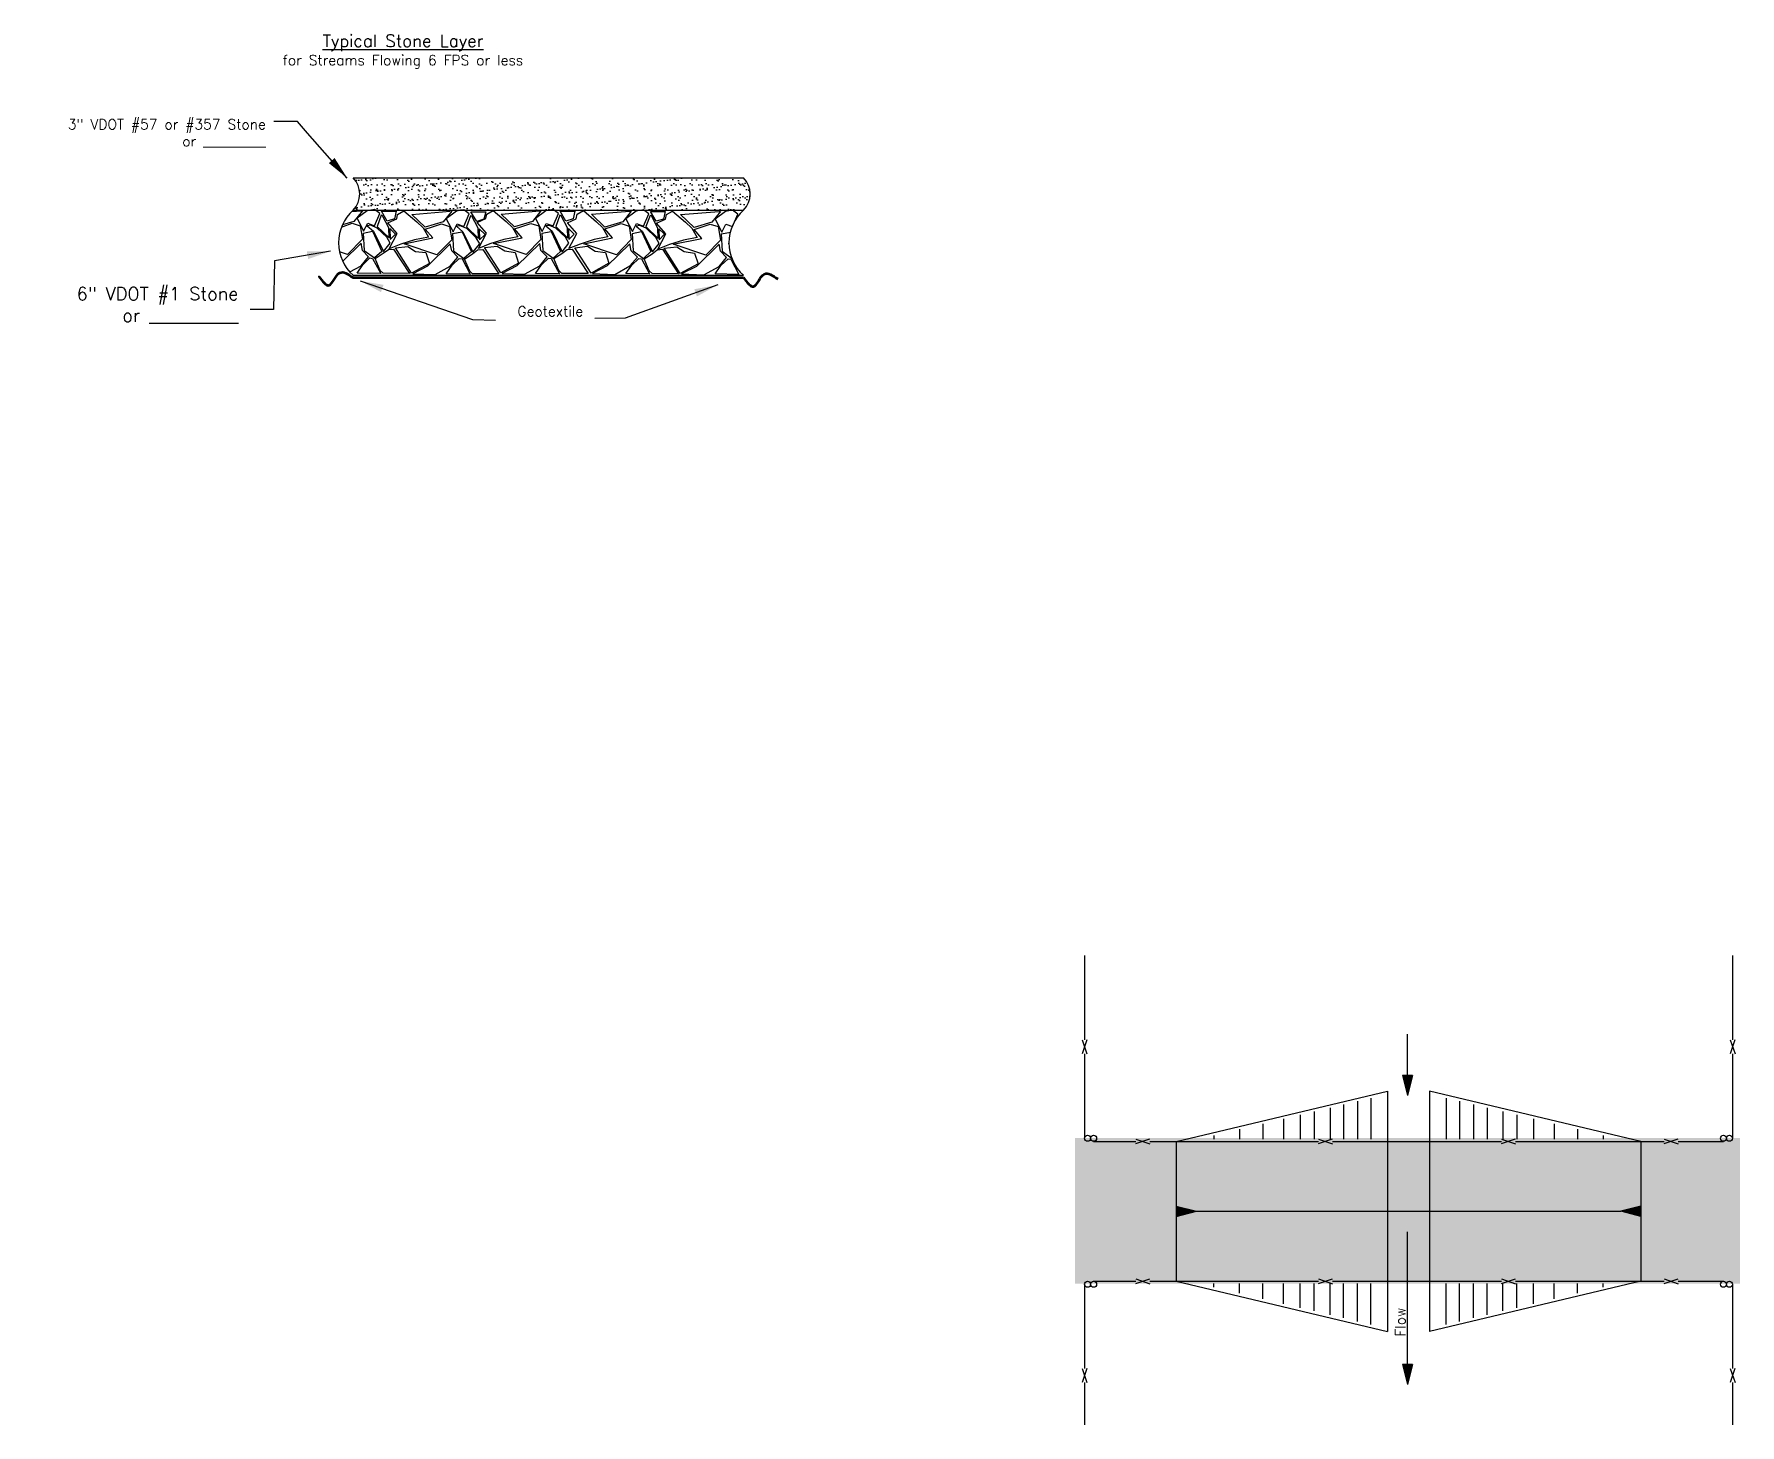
# Model space of a CAD drawing. Header units: feet. Extents: x -34.1 to 34.5, y 2.8 to 19.
# Drawn here: x 1.12 to 14.23, y 8.34 to 19.03 of the extents above; entities that cross this region are included whole.
import ezdxf

# ---------------------------------------------------------------- set-up
doc = ezdxf.new("R2010")
doc.units = ezdxf.units.FT
doc.header["$MEASUREMENT"] = 0
for name, color, linetype in [('Gravel Hatch', 7, 'Continuous'), ('Stone Detail', 7, 'Continuous'), ('TEXT', 7, 'Continuous')]:
    doc.layers.add(name, color=color, linetype=linetype)
doc.styles.add('Notes_Dimensions', font='romans.shx', dxfattribs={"height": 0.09})
doc.styles.get("Standard").update_dxf_attribs({"font": 'romans.shx'})
doc.dimstyles.get("Standard").update_dxf_attribs({"dimtxt": 0.18, "dimasz": 0.18, "dimexe": 0.18, "dimexo": 0.0625, "dimgap": 0.09, "dimtad": 0, "dimtih": 1, "dimtoh": 1, "dimdec": 4, "dimzin": 0, "dimdsep": 46, "dimtxsty": 'Notes_Dimensions', "dimcen": 0.09, "dimclrd": 256, "dimclre": 256, "dimclrt": 256, "dimadec": 0, "dimazin": 0, "dimtfac": 1, "dimtdec": 4, "dimtofl": 0, "dimtmove": 0, "dimatfit": 3, "dimfxl": 0, "dimtolj": 1, "dimtzin": 0, "dimlwd": -1, "dimlwe": -1, "dimarcsym": 0})

msp = doc.modelspace()

# ---------------------------------------------------------------- texts
at = {"layer": 'Stone Detail', "insert": (3.95, 19.024), "char_height": 0.12, "width": 3.224, "attachment_point": 2}
msp.add_mtext('{\\H0.7833x;\\LTypical Stone Layer\\H1.596x;\\P\\H0.52x;\\lfor Streams Flowing 6 FPS or less}', dxfattribs=at)
at = {"layer": 'Stone Detail'}
for s, insert, char_height, attachment_point in [('3" VDOT #57 or #357 Stone\\Por _________', (2.896, 18.159), 0.078, 9), ('6" VDOT #1 Stone \\Por __________\\P{\\Ftxt.shx|c1;\\H1.8x; }', (2.685, 16.822), 0.1, 6), ('{\\H0.78x;Geotextile }', (5.335, 16.898), 0.1, 6)]:
    msp.add_mtext(s, dxfattribs=dict(at, insert=insert, char_height=char_height, attachment_point=attachment_point))
at = {"layer": 'TEXT', "insert": (11.576, 9.131), "char_height": 0.078, "width": 0.27203, "attachment_point": 2, "rotation": 90}
msp.add_mtext('Flow', dxfattribs=at)

# ---------------------------------------------------------------- hatches: boundary and pattern name
for points in [[(11.709, 11.026), (11.632, 11.026), (11.67, 10.871)], [(9.893, 10.021), (9.893, 9.943), (10.048, 9.982)], [(13.464, 9.943), (13.464, 10.021), (13.309, 9.982)], [(11.709, 8.805), (11.632, 8.805), (11.67, 8.65)]]:
    msp.add_hatch(color=256).paths.add_polyline_path(points)
at = {"layer": 'Gravel Hatch'}
h = msp.add_hatch(dxfattribs=at)
h.set_pattern_fill('AR-SAND', color=256, scale=0.05, style=0)
h.paths.add_polyline_path([(14.225, 10.545), (9.116, 10.545), (9.116, 9.427), (14.225, 9.427)])
at = {"layer": 'Stone Detail'}
h = msp.add_hatch(dxfattribs=at)
h.set_pattern_fill('AR-SAND', color=256, scale=0.04, style=0)
h.set_pattern_definition([(37.5, (3.5674, 17.174684), (-0.0025197, 0.077073), [0, -0.0608, 0, -0.068, 0, -0.065]), (7.5, (3.5674, 17.17468), (0.070791, 0.112886), [0, -0.0328, 0, -0.0548, 0, -0.021]), (327.5, (3.5182, 17.174684), (0.1245657, 0.0002264), [0, -0.02, 0, -0.072, 0, -0.094]), (317.5, (3.5182, 17.17468), (0.120245, 0.035107), [0, -0.01, 0, -0.0472, 0, -0.054])])
edge = h.paths.add_edge_path()
edge.add_line((3.567, 17.925), (6.567, 17.925))
edge.add_arc((6.437, 17.8), 0.181, -43.7065, 43.7065, ccw=False)
edge.add_line((6.567, 17.675), (3.567, 17.675))
edge.add_arc((3.437, 17.8), 0.181, 316.2935, 403.7065)

# ---------------------------------------------------------------- linework, layer by layer
for p, q in [((9.188, 11.947), (9.188, 11.299)), ((14.169, 11.947), (14.169, 11.299)), ((9.206, 11.299), (9.169, 11.191)), ((9.171, 11.299), (9.207, 11.191)), ((11.67, 11.026), (11.67, 11.343)), ((14.186, 11.299), (14.15, 11.191)), ((14.151, 11.299), (14.188, 11.191)), ((9.188, 11.191), (9.188, 10.543)), ((14.169, 11.191), (14.169, 10.543)), ((11.709, 11.026), (11.632, 11.026)), ((11.632, 11.026), (11.67, 10.871)), ((11.67, 11.026), (11.67, 11.026)), ((11.709, 11.026), (11.67, 10.871)), ((9.893, 10.519), (11.518, 10.906)), ((11.518, 10.906), (11.518, 10.519)), ((11.839, 10.906), (11.839, 10.519)), ((13.464, 10.519), (11.839, 10.906)), ((11.075, 10.777), (11.075, 10.536)), ((11.178, 10.802), (11.178, 10.536)), ((11.286, 10.827), (11.286, 10.536)), ((11.39, 10.852), (11.39, 10.536)), ((11.967, 10.852), (11.967, 10.536)), ((12.071, 10.827), (12.071, 10.536)), ((12.179, 10.802), (12.179, 10.536)), ((12.282, 10.777), (12.282, 10.536)), ((10.559, 10.655), (10.559, 10.536)), ((10.718, 10.692), (10.718, 10.536)), ((10.845, 10.723), (10.845, 10.536)), ((10.953, 10.748), (10.953, 10.536)), ((12.404, 10.748), (12.404, 10.536)), ((12.512, 10.723), (12.512, 10.536)), ((12.639, 10.692), (12.639, 10.536)), ((12.798, 10.655), (12.798, 10.536)), ((9.258, 10.519), (9.582, 10.519)), ((9.583, 10.502), (9.69, 10.538)), ((9.583, 10.537), (9.69, 10.5)), ((9.691, 10.519), (10.339, 10.519)), ((9.893, 10.519), (9.893, 9.444)), ((10.183, 10.565), (10.183, 10.536)), ((10.339, 10.519), (10.987, 10.519)), ((10.38, 10.612), (10.38, 10.536)), ((10.987, 10.502), (11.095, 10.538)), ((10.987, 10.537), (11.095, 10.5)), ((11.095, 10.519), (11.744, 10.519)), ((11.518, 10.519), (11.518, 9.444)), ((11.744, 10.519), (12.392, 10.519)), ((11.839, 10.519), (11.839, 9.444)), ((12.392, 10.502), (12.5, 10.538)), ((12.392, 10.537), (12.5, 10.5)), ((12.5, 10.519), (13.148, 10.519)), ((12.977, 10.612), (12.977, 10.536)), ((13.148, 10.519), (13.643, 10.519)), ((13.174, 10.565), (13.174, 10.536)), ((13.464, 10.519), (13.464, 9.444)), ((13.643, 10.502), (13.751, 10.538)), ((13.643, 10.537), (13.751, 10.5)), ((13.751, 10.519), (14.099, 10.519)), ((9.893, 10.021), (10.048, 9.982)), ((9.893, 10.021), (9.893, 9.943)), ((9.893, 9.943), (10.048, 9.982)), ((9.893, 9.982), (9.893, 9.982)), ((10.048, 9.982), (13.309, 9.982)), ((13.464, 10.021), (13.309, 9.982)), ((13.464, 9.943), (13.309, 9.982)), ((13.464, 10.021), (13.464, 9.943)), ((13.464, 9.982), (13.464, 9.982)), ((11.67, 8.805), (11.67, 9.825)), ((9.258, 9.444), (9.582, 9.444)), ((9.583, 9.427), (9.69, 9.463)), ((9.583, 9.462), (9.69, 9.425)), ((9.691, 9.444), (10.339, 9.444)), ((9.893, 9.444), (11.518, 9.058)), ((10.339, 9.444), (10.987, 9.444)), ((10.987, 9.427), (11.095, 9.463)), ((10.987, 9.462), (11.095, 9.425)), ((11.095, 9.444), (11.744, 9.444)), ((11.518, 9.444), (11.518, 9.058)), ((11.744, 9.444), (12.392, 9.444)), ((11.839, 9.444), (11.839, 9.058)), ((13.464, 9.444), (11.839, 9.058)), ((12.392, 9.427), (12.5, 9.463)), ((12.392, 9.462), (12.5, 9.425)), ((12.5, 9.444), (13.148, 9.444)), ((13.148, 9.444), (13.643, 9.444)), ((13.643, 9.427), (13.751, 9.463)), ((13.643, 9.462), (13.751, 9.425)), ((13.751, 9.444), (14.099, 9.444)), ((9.188, 9.421), (9.188, 8.773)), ((10.183, 9.399), (10.183, 9.428)), ((10.38, 9.352), (10.38, 9.428)), ((10.559, 9.309), (10.559, 9.428)), ((10.718, 9.271), (10.718, 9.428)), ((10.845, 9.241), (10.845, 9.428)), ((10.953, 9.216), (10.953, 9.428)), ((11.075, 9.187), (11.075, 9.428)), ((11.178, 9.162), (11.178, 9.428)), ((11.286, 9.136), (11.286, 9.428)), ((11.39, 9.112), (11.39, 9.428)), ((11.967, 9.112), (11.967, 9.428)), ((12.071, 9.136), (12.071, 9.428)), ((12.179, 9.162), (12.179, 9.428)), ((12.282, 9.187), (12.282, 9.428)), ((12.404, 9.216), (12.404, 9.428)), ((12.512, 9.241), (12.512, 9.428)), ((12.639, 9.271), (12.639, 9.428)), ((12.798, 9.309), (12.798, 9.428)), ((12.977, 9.352), (12.977, 9.428)), ((13.174, 9.399), (13.174, 9.428)), ((14.169, 9.421), (14.169, 8.773)), ((11.632, 8.805), (11.67, 8.65)), ((11.709, 8.805), (11.632, 8.805)), ((11.709, 8.805), (11.67, 8.65)), ((11.67, 8.805), (11.67, 8.805)), ((9.206, 8.773), (9.169, 8.665)), ((9.171, 8.773), (9.207, 8.665)), ((9.188, 8.665), (9.188, 8.341)), ((14.186, 8.773), (14.15, 8.665)), ((14.151, 8.773), (14.188, 8.665)), ((14.169, 8.665), (14.169, 8.341))]:
    msp.add_line(p, q)
for centre in [(9.212, 10.543), (9.258, 10.543), (14.099, 10.543), (14.145, 10.543), (9.212, 9.421), (9.258, 9.421), (14.099, 9.421), (14.145, 9.421)]:
    msp.add_circle(centre, 0.0233)
for p, q in [((3.567, 17.925), (6.567, 17.925)), ((3.573, 17.589), (3.485, 17.562)), ((3.557, 17.665), (3.628, 17.671)), ((3.567, 17.675), (6.567, 17.675)), ((3.638, 17.671), (3.573, 17.589)), ((3.676, 17.671), (3.597, 17.613)), ((3.597, 17.613), (3.648, 17.513)), ((3.648, 17.513), (3.679, 17.575)), ((3.731, 17.681), (3.676, 17.671)), ((3.679, 17.575), (3.731, 17.554)), ((3.772, 17.65), (3.731, 17.681)), ((3.731, 17.554), (3.772, 17.65)), ((4.019, 17.643), (4.314, 17.667)), ((4.122, 17.544), (4.019, 17.643)), ((4.259, 17.585), (4.122, 17.544)), ((4.325, 17.667), (4.259, 17.585)), ((4.362, 17.667), (4.283, 17.609)), ((4.283, 17.609), (4.335, 17.51)), ((4.335, 17.51), (4.366, 17.571)), ((4.417, 17.678), (4.362, 17.667)), ((4.366, 17.571), (4.417, 17.551)), ((4.459, 17.647), (4.417, 17.678)), ((4.417, 17.551), (4.459, 17.647)), ((4.705, 17.646), (5.001, 17.67)), ((4.808, 17.547), (4.705, 17.646)), ((4.946, 17.588), (4.808, 17.547)), ((5.011, 17.67), (4.946, 17.588)), ((5.049, 17.67), (4.97, 17.612)), ((4.97, 17.612), (5.021, 17.512)), ((5.021, 17.512), (5.052, 17.574)), ((5.104, 17.68), (5.049, 17.67)), ((5.052, 17.574), (5.104, 17.554)), ((5.145, 17.65), (5.104, 17.68)), ((5.104, 17.554), (5.145, 17.65)), ((5.399, 17.645), (5.695, 17.669)), ((5.502, 17.545), (5.399, 17.645)), ((5.64, 17.586), (5.502, 17.545)), ((5.705, 17.669), (5.64, 17.586)), ((5.743, 17.669), (5.664, 17.61)), ((5.664, 17.61), (5.715, 17.511)), ((5.695, 17.669), (5.705, 17.669)), ((5.715, 17.511), (5.746, 17.573)), ((5.798, 17.679), (5.743, 17.669)), ((5.746, 17.573), (5.798, 17.552)), ((5.839, 17.648), (5.798, 17.679)), ((5.798, 17.552), (5.839, 17.648)), ((6.084, 17.641), (6.38, 17.665)), ((6.188, 17.542), (6.084, 17.641)), ((6.325, 17.583), (6.188, 17.542)), ((6.39, 17.665), (6.325, 17.583)), ((6.428, 17.665), (6.349, 17.607)), ((6.349, 17.607), (6.401, 17.507)), ((6.38, 17.665), (6.39, 17.665)), ((6.401, 17.507), (6.432, 17.569)), ((6.483, 17.675), (6.428, 17.665)), ((6.432, 17.569), (6.483, 17.549)), ((6.524, 17.645), (6.483, 17.675)), ((6.483, 17.549), (6.524, 17.645)), ((3.567, 17.175), (6.567, 17.175))]:
    msp.add_line(p, q, dxfattribs=at)
at = {"layer": 'Stone Detail', "lineweight": 50}
msp.add_line((3.567, 17.157), (6.567, 17.157), dxfattribs=at)
at = {"layer": 'Stone Detail'}
for points in [[(3.479, 17.547), (3.49, 17.551), (3.559, 17.575), (3.621, 17.554), (3.638, 17.452), (3.525, 17.335), (3.462, 17.356)], [(3.459, 17.473), (3.459, 17.472), (3.459, 17.472)], [(3.645, 17.5), (3.717, 17.513)], [(3.645, 17.5), (3.652, 17.366), (3.731, 17.308)], [(3.717, 17.513), (3.789, 17.359), (3.731, 17.308)], [(4.332, 17.496), (4.404, 17.51)], [(4.332, 17.496), (4.338, 17.362), (4.417, 17.304)], [(4.404, 17.51), (4.476, 17.355), (4.417, 17.304)], [(5.018, 17.499), (5.09, 17.512)], [(5.018, 17.499), (5.025, 17.365), (5.104, 17.307)], [(5.09, 17.512), (5.162, 17.358), (5.104, 17.307)], [(5.712, 17.497), (5.784, 17.511)], [(5.712, 17.497), (5.719, 17.363), (5.798, 17.305)], [(5.784, 17.511), (5.856, 17.357), (5.798, 17.305)], [(6.397, 17.494), (6.469, 17.507)], [(6.397, 17.494), (6.404, 17.36), (6.483, 17.302)], [(3.541, 17.201), (3.628, 17.249), (3.686, 17.318), (3.638, 17.366), (3.628, 17.421), (3.487, 17.283)]]:
    msp.add_lwpolyline(points, dxfattribs=at)
for points in [[(3.782, 17.637), (3.751, 17.551), (3.844, 17.462), (3.841, 17.541), (3.793, 17.633)], [(3.786, 17.668), (3.899, 17.668), (3.885, 17.609), (3.83, 17.592)], [(3.957, 17.671), (4.057, 17.585), (4.105, 17.541), (4.146, 17.469), (4.039, 17.448), (3.933, 17.414), (3.844, 17.379), (3.905, 17.496), (3.833, 17.578), (3.902, 17.609), (3.909, 17.643)], [(4.122, 17.53), (4.177, 17.547), (4.246, 17.571), (4.308, 17.551), (4.325, 17.448), (4.211, 17.331), (3.96, 17.417), (4.18, 17.462)], [(4.469, 17.633), (4.438, 17.547), (4.531, 17.458), (4.527, 17.537), (4.479, 17.63)], [(4.472, 17.664), (4.586, 17.664), (4.572, 17.606), (4.517, 17.589)], [(4.643, 17.674), (4.743, 17.588), (4.791, 17.543), (4.832, 17.471), (4.726, 17.451), (4.619, 17.416), (4.53, 17.382), (4.592, 17.499), (4.52, 17.581), (4.588, 17.612), (4.595, 17.646)], [(4.808, 17.533), (4.863, 17.55), (4.932, 17.574), (4.994, 17.554), (5.011, 17.451), (4.898, 17.334), (4.647, 17.42), (4.867, 17.464)], [(5.155, 17.636), (5.124, 17.55), (5.217, 17.461), (5.214, 17.54), (5.166, 17.632)], [(5.159, 17.667), (5.272, 17.667), (5.258, 17.608), (5.203, 17.591)], [(5.337, 17.672), (5.437, 17.586), (5.485, 17.542), (5.526, 17.47), (5.42, 17.449), (5.313, 17.415), (5.224, 17.381), (5.286, 17.497), (5.214, 17.579), (5.282, 17.61), (5.289, 17.645)], [(5.502, 17.531), (5.557, 17.549), (5.626, 17.573), (5.688, 17.552), (5.705, 17.449), (5.592, 17.333), (5.341, 17.418), (5.561, 17.463)], [(5.849, 17.634), (5.818, 17.549), (5.911, 17.459), (5.908, 17.538), (5.86, 17.631)], [(5.853, 17.665), (5.966, 17.665), (5.952, 17.607), (5.897, 17.59)], [(6.023, 17.669), (6.122, 17.583), (6.17, 17.538), (6.212, 17.466), (6.105, 17.446), (5.999, 17.411), (5.909, 17.377), (5.971, 17.494), (5.899, 17.576), (5.968, 17.607), (5.975, 17.641)], [(6.188, 17.528), (6.243, 17.545), (6.311, 17.569), (6.373, 17.549), (6.39, 17.446), (6.277, 17.329), (6.026, 17.415), (6.246, 17.459)], [(3.853, 17.422), (3.827, 17.468), (3.753, 17.538), (3.704, 17.559), (3.675, 17.556), (3.723, 17.513), (3.801, 17.357)], [(3.85, 17.535), (3.852, 17.45), (3.894, 17.492)], [(4.54, 17.418), (4.514, 17.464), (4.44, 17.535), (4.39, 17.556), (4.362, 17.552), (4.41, 17.51), (4.487, 17.353)], [(4.537, 17.531), (4.538, 17.447), (4.581, 17.489)], [(5.226, 17.421), (5.2, 17.467), (5.126, 17.537), (5.077, 17.558), (5.048, 17.555), (5.096, 17.513), (5.174, 17.356)], [(5.223, 17.534), (5.225, 17.449), (5.267, 17.492)], [(5.92, 17.42), (5.894, 17.465), (5.82, 17.536), (5.771, 17.557), (5.742, 17.553), (5.79, 17.511), (5.868, 17.355)], [(5.917, 17.532), (5.919, 17.448), (5.961, 17.49)], [(3.696, 17.308), (3.717, 17.304), (3.779, 17.188), (3.597, 17.191), (3.641, 17.256)], [(3.737, 17.303), (3.799, 17.344), (3.838, 17.374), (3.878, 17.377), (4, 17.189), (3.799, 17.191), (3.776, 17.212)], [(4.125, 17.349), (4.153, 17.266), (4.015, 17.191), (3.892, 17.386), (3.988, 17.397), (4.046, 17.359)], [(4.314, 17.417), (4.139, 17.246), (4.026, 17.187), (4.198, 17.181), (4.314, 17.246), (4.373, 17.314), (4.325, 17.362)], [(4.424, 17.3), (4.485, 17.34), (4.524, 17.37), (4.565, 17.374), (4.686, 17.186), (4.485, 17.187), (4.463, 17.208)], [(4.812, 17.351), (4.839, 17.269), (4.702, 17.194), (4.578, 17.389), (4.674, 17.399), (4.733, 17.362)], [(5.001, 17.42), (4.825, 17.248), (4.712, 17.19), (4.884, 17.183), (5.001, 17.248), (5.059, 17.317), (5.011, 17.365)], [(5.069, 17.307), (5.09, 17.303), (5.152, 17.187), (4.97, 17.19), (5.014, 17.255)], [(5.11, 17.303), (5.172, 17.343), (5.211, 17.373), (5.251, 17.376), (5.373, 17.188), (5.172, 17.19), (5.149, 17.211)], [(5.506, 17.35), (5.533, 17.267), (5.396, 17.192), (5.272, 17.387), (5.368, 17.398), (5.427, 17.36)], [(5.695, 17.418), (5.519, 17.247), (5.406, 17.189), (5.578, 17.182), (5.695, 17.247), (5.753, 17.315), (5.705, 17.363)], [(5.763, 17.305), (5.784, 17.302), (5.846, 17.185), (5.664, 17.189), (5.708, 17.254)], [(5.804, 17.301), (5.866, 17.341), (5.905, 17.371), (5.945, 17.375), (6.067, 17.187), (5.866, 17.188), (5.843, 17.21)], [(6.191, 17.346), (6.218, 17.264), (6.081, 17.189), (5.957, 17.384), (6.054, 17.394), (6.112, 17.357)], [(6.38, 17.415), (6.205, 17.243), (6.091, 17.185), (6.263, 17.178), (6.38, 17.243), (6.438, 17.312), (6.39, 17.36)], [(4.383, 17.304), (4.404, 17.301), (4.466, 17.184), (4.283, 17.187), (4.328, 17.253)], [(6.449, 17.302), (6.469, 17.298), (6.531, 17.182), (6.349, 17.185), (6.394, 17.25)]]:
    msp.add_lwpolyline(points, close=True, dxfattribs=at)
for centre, radius, start, end in [((3.437, 17.8), 0.181, 316.2935, 43.7065), ((6.437, 17.8), 0.181, 316.2935, 43.7065), ((3.79, 17.425), 0.335, 131.6693, 228.3307), ((6.79, 17.425), 0.335, 131.6693, 228.3307)]:
    msp.add_arc(centre, radius, start, end, dxfattribs=at)
at = {"layer": 'Stone Detail', "lineweight": 50}
for points in [[(3.303, 17.167), (3.382, 17.098), (3.464, 17.194), (3.567, 17.157)], [(6.567, 17.157), (6.645, 17.089), (6.727, 17.184), (6.83, 17.147)]]:
    msp.add_spline(points, degree=3, dxfattribs=at)
at = {"layer": 'Stone Detail'}
for p in [(6.617, 17.816), (6.455, 17.42), (3.464, 17.194), (3.303, 17.167), (3.382, 17.098), (3.567, 17.157)]:
    msp.add_point(p, dxfattribs=at)

msp.set_redraw_order([(e.dxf.handle, doc.entitydb.next_handle()) for e in msp.query("TEXT MTEXT ATTDEF DIMENSION ARC_DIMENSION")])  # texts and dimensions are drawn at this point

# ---------------------------------------------------------------- leaders
at = {"layer": 'Stone Detail', "annotation_type": 0, "has_hookline": 1, "hookline_direction": 1}
for points, text_width in [([(3.522, 17.922), (3.217, 18.266), (3.139, 18.358), (2.959, 18.358)], 1.753), ([(3.394, 17.36), (2.964, 17.285), (2.955, 16.912), (2.775, 16.912)], 1.41)]:
    msp.add_leader(points, dimstyle='Standard', override={"dimgap": 0.09, "dimtad": 0}, dxfattribs=dict(at, text_width=text_width))
at = {"layer": 'Stone Detail'}
for points in [[(3.621, 17.132), (4.485, 16.836), (4.662, 16.83)], [(6.369, 17.101), (5.658, 16.846), (5.425, 16.843)]]:
    msp.add_leader(points, dimstyle='Standard', override={"dimgap": 0.09, "dimtad": 0}, dxfattribs=at)

doc.saveas('drawing.dxf')
